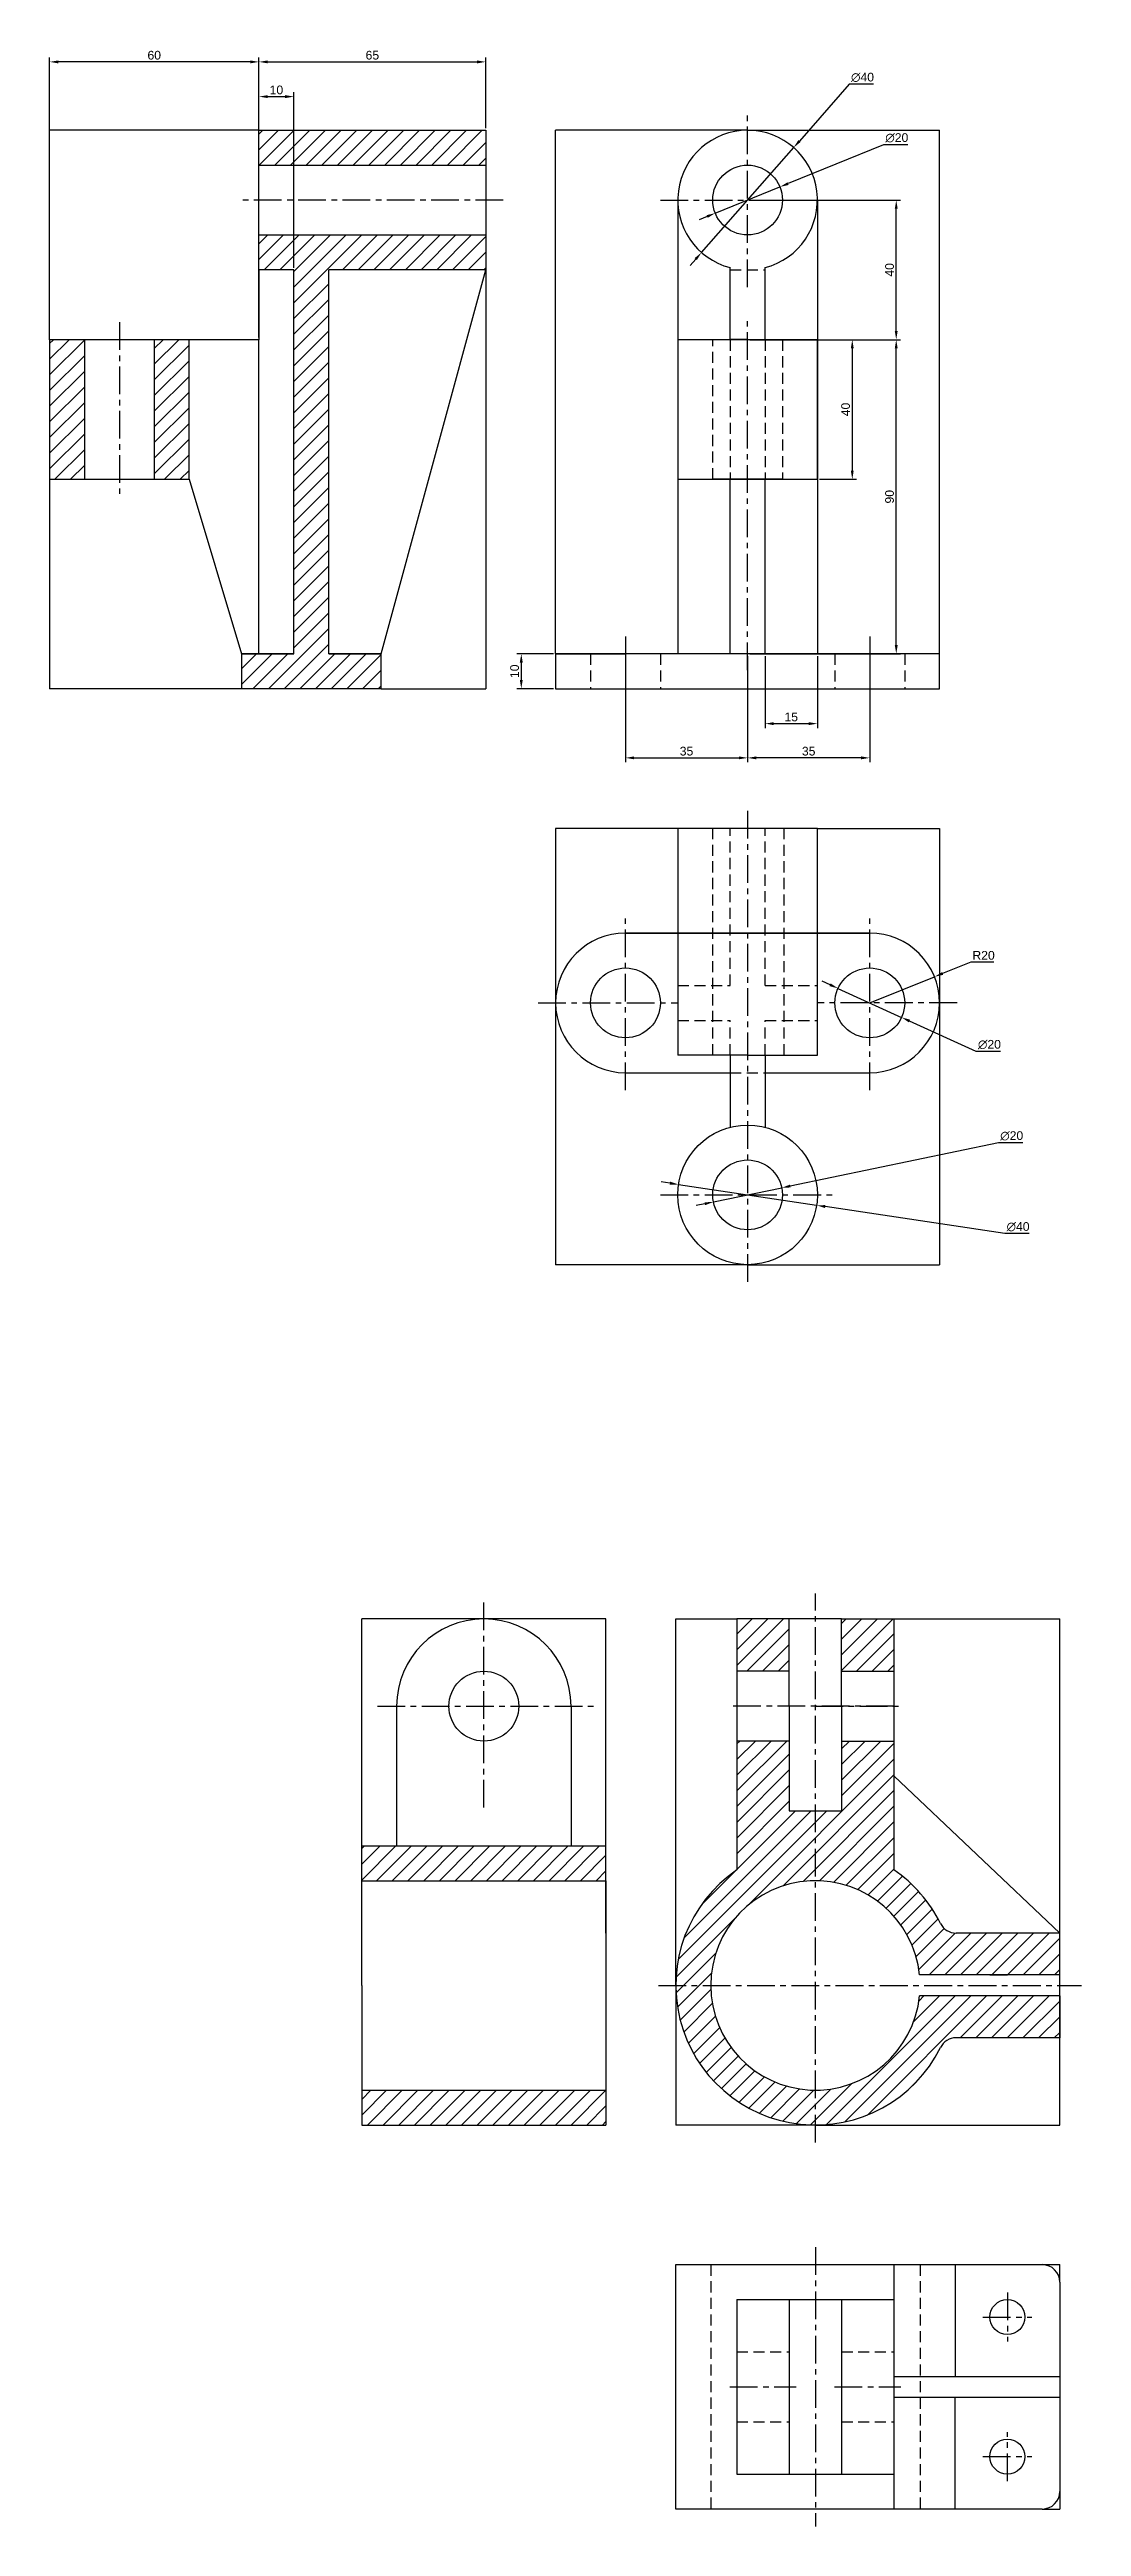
# Model space of a CAD drawing. Header units: millimetres. Extents: x 2726 to 5550, y 702 to 2199.
# Drawn here: x 3181 to 3477, y 705 to 1415 of the extents above; entities that cross this region are included whole.
import ezdxf

# ---------------------------------------------------------------- set-up
doc = ezdxf.new("R2010")
doc.units = ezdxf.units.MM
doc.linetypes.add('CENTER', pattern=[50.8, 31.75, -6.35, 6.35, -6.35])
doc.linetypes.add('DASHED', pattern=[19.05, 12.7, -6.35])
doc.styles.get("Standard").update_dxf_attribs({"font": 'arial.ttf'})
doc.dimstyles.new('ISO-25', dxfattribs={"dimtxt": 2.5, "dimasz": 2.5, "dimexe": 1.25, "dimexo": 0.625, "dimtad": 1, "dimtxsty": 'Standard', "dimcen": 2.5, "dimclrt": 7, "dimadec": 0, "dimazin": 0, "dimtfac": 1, "dimtmove": 0, "dimatfit": 3, "dimfxl": 1, "dimarcsym": 0})
doc.dimstyles.new('ISO-25H', dxfattribs={"dimtxt": 2.5, "dimasz": 2.5, "dimexe": 1.25, "dimexo": 0.625, "dimtad": 1, "dimtoh": 1, "dimtxsty": 'Standard', "dimcen": 2.5, "dimclrt": 7, "dimadec": 0, "dimazin": 0, "dimtfac": 1, "dimtmove": 0, "dimatfit": 3, "dimfxl": 1, "dimarcsym": 0})
pattern_1 = [(45, (-134.4588, 0), (-2.245064, 2.245064), [])]

msp = doc.modelspace()

# ---------------------------------------------------------------- blocks, each defined once
blk = doc.blocks.new('*D19')
at = {"color": 0, "lineweight": -2, "transparency": 16777216}
for p, q in [((3241.03, 1392.59), (3241.03, 1412.8)), ((3306.03, 1392.59), (3306.03, 1412.8)), ((3243.53, 1411.55), (3303.53, 1411.55))]:
    blk.add_line(p, q, dxfattribs=at)
at = {"color": 0, "transparency": 16777216}
for points in [[(3243.53, 1411.96), (3243.53, 1411.13), (3241.03, 1411.55)], [(3303.53, 1411.96), (3303.53, 1411.13), (3306.03, 1411.55)]]:
    blk.add_solid(points, dxfattribs=at)
at = {"layer": 'Defpoints', "color": 0, "transparency": 16777216}
for p in [(3306.03, 1411.55), (3241.03, 1391.97), (3306.03, 1391.97)]:
    blk.add_point(p, dxfattribs=at)
at = {"color": 7, "transparency": 16777216, "insert": (3273.53, 1413.45), "char_height": 2.5, "attachment_point": 5}
blk.add_mtext('65', dxfattribs=at)
blk = doc.blocks.new('*D20')
at = {"color": 0, "lineweight": -2, "transparency": 16777216}
for p, q in [((3420.01, 1387.81), (3392.61, 1376.68)), ((3426.93, 1387.81), (3420.01, 1387.81)), ((3371.77, 1368.21), (3390.3, 1375.73)), ((3369.45, 1367.27), (3367.13, 1366.33))]:
    blk.add_line(p, q, dxfattribs=at)
at = {"color": 0, "transparency": 16777216}
for points in [[(3392.46, 1377.06), (3392.77, 1376.29), (3390.3, 1375.73)], [(3369.29, 1367.65), (3369.61, 1366.88), (3371.77, 1368.21)]]:
    blk.add_solid(points, dxfattribs=at)
at = {"layer": 'Defpoints', "color": 0, "transparency": 16777216}
for p in [(3390.3, 1375.73), (3371.77, 1368.21)]:
    blk.add_point(p, dxfattribs=at)
at = {"color": 7, "transparency": 16777216, "insert": (3423.78, 1389.78), "char_height": 2.5, "attachment_point": 5}
blk.add_mtext('∅20', dxfattribs=at)
blk = doc.blocks.new('*D21')
at = {"color": 0, "lineweight": -2, "transparency": 16777216}
for p, q in [((3410.17, 1405.14), (3395.88, 1388.87)), ((3417.09, 1405.14), (3410.17, 1405.14)), ((3367.83, 1356.95), (3394.23, 1386.99)), ((3366.18, 1355.07), (3364.53, 1353.19))]:
    blk.add_line(p, q, dxfattribs=at)
at = {"color": 0, "transparency": 16777216}
for points in [[(3395.57, 1389.15), (3396.2, 1388.6), (3394.23, 1386.99)], [(3365.87, 1355.34), (3366.49, 1354.79), (3367.83, 1356.95)]]:
    blk.add_solid(points, dxfattribs=at)
at = {"layer": 'Defpoints', "color": 0, "transparency": 16777216}
for p in [(3394.23, 1386.99), (3367.83, 1356.95)]:
    blk.add_point(p, dxfattribs=at)
at = {"color": 7, "transparency": 16777216, "insert": (3413.95, 1407.11), "char_height": 2.5, "attachment_point": 5}
blk.add_mtext('∅40', dxfattribs=at)
blk = doc.blocks.new('*D22')
at = {"color": 0, "lineweight": -2, "transparency": 16777216}
for p, q in [((3452.93, 1101.89), (3393.27, 1089.51)), ((3459.84, 1101.89), (3452.93, 1101.89)), ((3371.24, 1084.94), (3390.82, 1089)), ((3368.79, 1084.43), (3366.34, 1083.92))]:
    blk.add_line(p, q, dxfattribs=at)
at = {"color": 0, "transparency": 16777216}
for points in [[(3393.19, 1089.92), (3393.36, 1089.1), (3390.82, 1089)], [(3368.71, 1084.84), (3368.88, 1084.02), (3371.24, 1084.94)]]:
    blk.add_solid(points, dxfattribs=at)
at = {"layer": 'Defpoints', "color": 0, "transparency": 16777216}
for p in [(3390.82, 1089), (3371.24, 1084.94)]:
    blk.add_point(p, dxfattribs=at)
at = {"color": 7, "transparency": 16777216, "insert": (3456.7, 1103.86), "char_height": 2.5, "attachment_point": 5}
blk.add_mtext('∅20', dxfattribs=at)
blk = doc.blocks.new('*D23')
at = {"color": 0, "lineweight": -2, "transparency": 16777216}
for p, q in [((3358.78, 1090.32), (3356.31, 1090.7)), ((3361.25, 1089.95), (3400.81, 1083.99)), ((3454.75, 1075.86), (3403.28, 1083.62)), ((3461.67, 1075.86), (3454.75, 1075.86))]:
    blk.add_line(p, q, dxfattribs=at)
at = {"color": 0, "transparency": 16777216}
for points in [[(3358.84, 1090.74), (3358.72, 1089.91), (3361.25, 1089.95)], [(3403.34, 1084.03), (3403.22, 1083.2), (3400.81, 1083.99)]]:
    blk.add_solid(points, dxfattribs=at)
at = {"layer": 'Defpoints', "color": 0, "transparency": 16777216}
for p in [(3361.25, 1089.95), (3400.81, 1083.99)]:
    blk.add_point(p, dxfattribs=at)
at = {"color": 7, "transparency": 16777216, "insert": (3458.52, 1077.83), "char_height": 2.5, "attachment_point": 5}
blk.add_mtext('∅40', dxfattribs=at)
blk = doc.blocks.new('*D24')
at = {"color": 0, "lineweight": -2, "transparency": 16777216}
for p, q in [((3445.03, 1153.67), (3436.9, 1150.39)), ((3451.62, 1153.67), (3445.03, 1153.67)), ((3416.03, 1141.97), (3434.58, 1149.45))]:
    blk.add_line(p, q, dxfattribs=at)
at = {"color": 0, "transparency": 16777216}
blk.add_solid([(3436.74, 1150.78), (3437.05, 1150), (3434.58, 1149.45)], dxfattribs=at)
at = {"layer": 'Defpoints', "color": 0, "transparency": 16777216}
for p in [(3434.58, 1149.45), (3416.03, 1141.97)]:
    blk.add_point(p, dxfattribs=at)
at = {"color": 7, "transparency": 16777216, "insert": (3448.64, 1155.58), "char_height": 2.5, "attachment_point": 5}
blk.add_mtext('R20', dxfattribs=at)
blk = doc.blocks.new('*D25')
at = {"color": 0, "lineweight": -2, "transparency": 16777216}
for p, q in [((3404.66, 1147.16), (3402.38, 1148.2)), ((3406.93, 1146.12), (3425.13, 1137.82)), ((3446.55, 1128.05), (3427.4, 1136.78)), ((3453.47, 1128.05), (3446.55, 1128.05))]:
    blk.add_line(p, q, dxfattribs=at)
at = {"color": 0, "transparency": 16777216}
for points in [[(3404.83, 1147.54), (3404.49, 1146.78), (3406.93, 1146.12)], [(3427.58, 1137.16), (3427.23, 1136.4), (3425.13, 1137.82)]]:
    blk.add_solid(points, dxfattribs=at)
at = {"layer": 'Defpoints', "color": 0, "transparency": 16777216}
for p in [(3406.93, 1146.12), (3425.13, 1137.82)]:
    blk.add_point(p, dxfattribs=at)
at = {"color": 7, "transparency": 16777216, "insert": (3450.32, 1130.02), "char_height": 2.5, "attachment_point": 5}
blk.add_mtext('∅20', dxfattribs=at)
blk = doc.blocks.new('*D26')
at = {"color": 0, "lineweight": -2, "transparency": 16777216}
for p, q in [((3346.03, 1241.34), (3346.03, 1210.91)), ((3381.03, 1241.34), (3381.03, 1210.91)), ((3348.53, 1212.16), (3378.53, 1212.16))]:
    blk.add_line(p, q, dxfattribs=at)
at = {"color": 0, "transparency": 16777216}
for points in [[(3348.53, 1212.58), (3348.53, 1211.75), (3346.03, 1212.16)], [(3378.53, 1212.58), (3378.53, 1211.75), (3381.03, 1212.16)]]:
    blk.add_solid(points, dxfattribs=at)
at = {"layer": 'Defpoints', "color": 0, "transparency": 16777216}
for p in [(3346.03, 1241.97), (3381.03, 1241.97), (3381.03, 1212.16)]:
    blk.add_point(p, dxfattribs=at)
at = {"color": 7, "transparency": 16777216, "insert": (3363.53, 1214.07), "char_height": 2.5, "attachment_point": 5}
blk.add_mtext('35', dxfattribs=at)
blk = doc.blocks.new('*D27')
at = {"color": 0, "lineweight": -2, "transparency": 16777216}
for p, q in [((3381.03, 1241.34), (3381.03, 1210.91)), ((3416.03, 1241.34), (3416.03, 1210.91)), ((3413.53, 1212.16), (3383.53, 1212.16))]:
    blk.add_line(p, q, dxfattribs=at)
at = {"color": 0, "transparency": 16777216}
for points in [[(3383.53, 1212.58), (3383.53, 1211.75), (3381.03, 1212.16)], [(3413.53, 1212.58), (3413.53, 1211.75), (3416.03, 1212.16)]]:
    blk.add_solid(points, dxfattribs=at)
at = {"layer": 'Defpoints', "color": 0, "transparency": 16777216}
for p in [(3381.03, 1241.97), (3416.03, 1241.97), (3381.03, 1212.16)]:
    blk.add_point(p, dxfattribs=at)
at = {"color": 7, "transparency": 16777216, "insert": (3398.53, 1214.07), "char_height": 2.5, "attachment_point": 5}
blk.add_mtext('35', dxfattribs=at)
blk = doc.blocks.new('*D28')
at = {"color": 0, "lineweight": -2, "transparency": 16777216}
for p, q in [((3325.41, 1241.97), (3314.94, 1241.97)), ((3316.19, 1239.47), (3316.19, 1234.47)), ((3325.41, 1231.97), (3314.94, 1231.97))]:
    blk.add_line(p, q, dxfattribs=at)
at = {"color": 0, "transparency": 16777216}
for points in [[(3315.77, 1239.47), (3316.61, 1239.47), (3316.19, 1241.97)], [(3315.77, 1234.47), (3316.61, 1234.47), (3316.19, 1231.97)]]:
    blk.add_solid(points, dxfattribs=at)
at = {"layer": 'Defpoints', "color": 0, "transparency": 16777216}
for p in [(3326.03, 1241.97), (3316.19, 1231.97), (3326.03, 1231.97)]:
    blk.add_point(p, dxfattribs=at)
at = {"color": 7, "transparency": 16777216, "insert": (3314.29, 1236.97), "char_height": 2.5, "attachment_point": 5, "rotation": 90}
blk.add_mtext('10', dxfattribs=at)
blk = doc.blocks.new('*D29')
at = {"color": 0, "lineweight": -2, "transparency": 16777216}
for p, q in [((3401.66, 1331.97), (3412.27, 1331.97)), ((3411.02, 1329.47), (3411.02, 1294.47)), ((3401.66, 1291.97), (3412.27, 1291.97))]:
    blk.add_line(p, q, dxfattribs=at)
at = {"color": 0, "transparency": 16777216}
for points in [[(3410.6, 1329.47), (3411.43, 1329.47), (3411.02, 1331.97)], [(3410.6, 1294.47), (3411.43, 1294.47), (3411.02, 1291.97)]]:
    blk.add_solid(points, dxfattribs=at)
at = {"layer": 'Defpoints', "color": 0, "transparency": 16777216}
for p in [(3401.03, 1331.97), (3401.03, 1291.97), (3411.02, 1291.97)]:
    blk.add_point(p, dxfattribs=at)
at = {"color": 7, "transparency": 16777216, "insert": (3409.12, 1311.97), "char_height": 2.5, "attachment_point": 5, "rotation": 90}
blk.add_mtext('40', dxfattribs=at)
blk = doc.blocks.new('*D30')
at = {"color": 0, "lineweight": -2, "transparency": 16777216}
for p, q in [((3381.66, 1331.97), (3424.87, 1331.97)), ((3423.62, 1244.47), (3423.62, 1329.47)), ((3381.66, 1241.97), (3424.87, 1241.97))]:
    blk.add_line(p, q, dxfattribs=at)
at = {"color": 0, "transparency": 16777216}
for points in [[(3423.2, 1329.47), (3424.03, 1329.47), (3423.62, 1331.97)], [(3423.2, 1244.47), (3424.03, 1244.47), (3423.62, 1241.97)]]:
    blk.add_solid(points, dxfattribs=at)
at = {"layer": 'Defpoints', "color": 0, "transparency": 16777216}
for p in [(3381.03, 1331.97), (3423.62, 1331.97), (3381.03, 1241.97)]:
    blk.add_point(p, dxfattribs=at)
at = {"color": 7, "transparency": 16777216, "insert": (3421.71, 1286.97), "char_height": 2.5, "attachment_point": 5, "rotation": 90}
blk.add_mtext('90', dxfattribs=at)
blk = doc.blocks.new('*D31')
at = {"color": 0, "lineweight": -2, "transparency": 16777216}
for p, q in [((3381.66, 1371.97), (3424.87, 1371.97)), ((3423.62, 1334.47), (3423.62, 1369.47)), ((3381.66, 1331.97), (3424.87, 1331.97))]:
    blk.add_line(p, q, dxfattribs=at)
at = {"color": 0, "transparency": 16777216}
for points in [[(3423.2, 1369.47), (3424.03, 1369.47), (3423.62, 1371.97)], [(3423.2, 1334.47), (3424.03, 1334.47), (3423.62, 1331.97)]]:
    blk.add_solid(points, dxfattribs=at)
at = {"layer": 'Defpoints', "color": 0, "transparency": 16777216}
for p in [(3381.03, 1371.97), (3423.62, 1371.97), (3381.03, 1331.97)]:
    blk.add_point(p, dxfattribs=at)
at = {"color": 7, "transparency": 16777216, "insert": (3421.71, 1351.97), "char_height": 2.5, "attachment_point": 5, "rotation": 90}
blk.add_mtext('40', dxfattribs=at)
blk = doc.blocks.new('*D32')
at = {"color": 0, "lineweight": -2, "transparency": 16777216}
for p, q in [((3386.03, 1241.34), (3386.03, 1220.72)), ((3401.03, 1241.34), (3401.03, 1220.72)), ((3388.53, 1221.97), (3398.53, 1221.97))]:
    blk.add_line(p, q, dxfattribs=at)
at = {"color": 0, "transparency": 16777216}
for points in [[(3388.53, 1222.39), (3388.53, 1221.55), (3386.03, 1221.97)], [(3398.53, 1222.39), (3398.53, 1221.55), (3401.03, 1221.97)]]:
    blk.add_solid(points, dxfattribs=at)
at = {"layer": 'Defpoints', "color": 0, "transparency": 16777216}
for p in [(3386.03, 1241.97), (3401.03, 1241.97), (3401.03, 1221.97)]:
    blk.add_point(p, dxfattribs=at)
at = {"color": 7, "transparency": 16777216, "insert": (3393.53, 1223.87), "char_height": 2.5, "attachment_point": 5}
blk.add_mtext('15', dxfattribs=at)
blk = doc.blocks.new('*D53')
at = {"color": 0, "lineweight": -2, "transparency": 16777216}
for p, q in [((3181.03, 1332.59), (3181.03, 1412.8)), ((3241.03, 1332.59), (3241.03, 1412.8)), ((3238.53, 1411.55), (3183.53, 1411.55))]:
    blk.add_line(p, q, dxfattribs=at)
at = {"color": 0, "transparency": 16777216}
for points in [[(3183.53, 1411.96), (3183.53, 1411.13), (3181.03, 1411.55)], [(3238.53, 1411.96), (3238.53, 1411.13), (3241.03, 1411.55)]]:
    blk.add_solid(points, dxfattribs=at)
at = {"layer": 'Defpoints', "color": 0, "transparency": 16777216}
for p in [(3181.03, 1411.55), (3181.03, 1331.97), (3241.03, 1331.97)]:
    blk.add_point(p, dxfattribs=at)
at = {"color": 7, "transparency": 16777216, "insert": (3211.03, 1413.45), "char_height": 2.5, "attachment_point": 5}
blk.add_mtext('60', dxfattribs=at)
blk = doc.blocks.new('*D54')
at = {"color": 0, "lineweight": -2, "transparency": 16777216}
for p, q in [((3241.03, 1352.59), (3241.03, 1402.85)), ((3243.53, 1401.6), (3248.53, 1401.6)), ((3251.03, 1352.59), (3251.03, 1402.85))]:
    blk.add_line(p, q, dxfattribs=at)
at = {"color": 0, "transparency": 16777216}
for points in [[(3243.53, 1402.02), (3243.53, 1401.18), (3241.03, 1401.6)], [(3248.53, 1402.02), (3248.53, 1401.18), (3251.03, 1401.6)]]:
    blk.add_solid(points, dxfattribs=at)
at = {"layer": 'Defpoints', "color": 0, "transparency": 16777216}
for p in [(3251.03, 1401.6), (3241.03, 1351.97), (3251.03, 1351.97)]:
    blk.add_point(p, dxfattribs=at)
at = {"color": 7, "transparency": 16777216, "insert": (3246.03, 1403.5), "char_height": 2.5, "attachment_point": 5}
blk.add_mtext('10', dxfattribs=at)

# ---------------------------------------------------------------- dimensions: what is measured, and where the dimension line sits
at = {"color": 8}
for base, p1, p2, picture, middle in [((3181.031, 1411.545), (3241.031, 1331.97), (3181.031, 1331.97), '*D53', (3211.031, 1413.447)), ((3306.031, 1411.545), (3241.031, 1391.97), (3306.031, 1391.97), '*D19', (3273.531, 1413.447)), ((3251.031, 1401.601), (3241.031, 1351.97), (3251.031, 1351.97), '*D54', (3246.031, 1403.502)), ((3381.031, 1212.164), (3346.031, 1241.97), (3381.031, 1241.97), '*D26', (3363.531, 1214.066)), ((3401.031, 1221.97), (3386.031, 1241.97), (3401.031, 1241.97), '*D32', (3393.531, 1223.871))]:
    dim = msp.add_linear_dim(base=base, p1=p1, p2=p2, dimstyle='ISO-25', dxfattribs=at)
    dim.commit()
    dim.dimension.update_dxf_attribs({"geometry": picture, "text_midpoint": middle})
for p1, p2, picture, middle in [((3367.829, 1356.948), (3394.233, 1386.995), '*D21', (3413.946, 1405.135)), ((3371.766, 1368.208), (3390.296, 1375.735), '*D20', (3423.784, 1387.807)), ((3406.933, 1146.12), (3425.129, 1137.819), '*D25', (3450.322, 1128.047)), ((3371.24, 1084.937), (3390.823, 1089.002), '*D22', (3452.926, 1101.893)), ((3361.255, 1089.951), (3400.808, 1083.988), '*D23', (3454.747, 1075.855))]:
    dim = msp.add_diameter_dim_2p(p1=p1, p2=p2, dimstyle='ISO-25H', dxfattribs=at)
    dim.commit()
    dim.dimension.update_dxf_attribs({"geometry": picture, "text_midpoint": middle, "dimtype": 163})
for base, p1, p2, angle, picture, middle in [((3423.616, 1371.971), (3381.031, 1331.971), (3381.031, 1371.971), 90, '*D31', (3421.715, 1351.971)), ((3423.616, 1331.971), (3381.031, 1241.97), (3381.031, 1331.971), 90, '*D30', (3421.715, 1286.97)), ((3411.018, 1291.971), (3401.031, 1331.971), (3401.031, 1291.971), 90, '*D29', (3409.116, 1311.971)), ((3316.189, 1231.97), (3326.031, 1241.97), (3326.031, 1231.97), 90, '*D28', (3314.288, 1236.97)), ((3381.031, 1212.164), (3416.031, 1241.97), (3381.031, 1241.97), 180, '*D27', (3398.531, 1214.066))]:
    dim = msp.add_linear_dim(base=base, p1=p1, p2=p2, angle=angle, dimstyle='ISO-25', dxfattribs=at)
    dim.commit()
    dim.dimension.update_dxf_attribs({"geometry": picture, "text_midpoint": middle})
dim = msp.add_radius_dim(center=(3416.031, 1141.97), mpoint=(3434.578, 1149.455), dimstyle='ISO-25H', dxfattribs=at)
dim.commit()
dim.dimension.update_dxf_attribs({"geometry": '*D24', "text_midpoint": (3448.64, 1153.674), "dimtype": 164})

# ---------------------------------------------------------------- hatches: boundary and pattern name
h = msp.add_hatch()
h.set_pattern_fill('ANSI31', color=256)
h.set_pattern_definition(pattern_1)
h.paths.add_polyline_path([(3241.031, 1391.97), (3241.031, 1381.97), (3306.031, 1381.97), (3306.031, 1391.97)])
h = msp.add_hatch()
h.set_pattern_fill('ANSI31', color=256)
h.set_pattern_definition(pattern_1)
h.paths.add_polyline_path([(3251.031, 1351.97), (3251.031, 1241.97), (3236.031, 1241.97), (3236.031, 1231.97), (3276.031, 1231.97), (3276.031, 1241.97), (3261.031, 1241.97), (3261.031, 1351.97), (3306.031, 1351.97), (3306.031, 1352.301), (3306.031, 1361.97), (3241.031, 1361.97), (3241.031, 1351.97)])
h = msp.add_hatch()
h.set_pattern_fill('ANSI31', color=256)
h.set_pattern_definition(pattern_1)
h.paths.add_polyline_path([(3181.031, 1291.97), (3191.031, 1291.97), (3191.031, 1331.97), (3181.031, 1331.97)])
h.paths.add_polyline_path([(3211.031, 1291.97), (3221.031, 1291.97), (3221.031, 1331.97), (3211.031, 1331.97)])
h = msp.add_hatch()
h.set_pattern_fill('ANSI31', color=256)
h.set_pattern_definition([(45, (-1537.5902, -362.355), (-2.245064, 2.245064), [])])
h.paths.add_polyline_path([(3422.961, 930.494), (3407.961, 930.494), (3407.961, 910.494), (3392.961, 910.494), (3392.961, 930.494), (3377.961, 930.494), (3377.961, 893.566, 0.2482676), (3360.461, 860.494), (3370.461, 860.494, -0.9511299), (3430.311, 863.494), (3450.461, 863.494), (3470.461, 863.494), (3470.461, 875.494), (3440.772, 875.494, -0.284915), (3436.293, 878.272, 0.1289161), (3422.961, 893.566)])
h.paths.add_polyline_path([(3370.461, 860.494), (3360.461, 860.494, 0.4142136), (3400.461, 820.494), (3400.461, 830.494, -0.4142136)])
h.paths.add_polyline_path([(3436.293, 842.716, -0.284915), (3440.772, 845.494), (3470.461, 845.494), (3470.461, 857.494), (3430.311, 857.494, -0.3851704), (3400.461, 830.494), (3400.461, 820.494, 0.284915)])
h.paths.add_polyline_path([(3392.961, 965.494), (3377.961, 965.494), (3377.961, 950.494), (3392.961, 950.494)])
h.paths.add_polyline_path([(3422.961, 965.494), (3407.961, 965.494), (3407.961, 950.494), (3422.961, 950.494)])
h = msp.add_hatch()
h.set_pattern_fill('ANSI31', color=256)
h.paths.add_polyline_path([(3340.461, 900.494), (3308.461, 900.494), (3270.461, 900.494), (3270.461, 890.494), (3340.461, 890.494)])
h.paths.add_polyline_path([(3340.461, 830.494), (3270.461, 830.494), (3270.461, 820.494), (3340.461, 820.494)])

# ---------------------------------------------------------------- linework, layer by layer
at = {"color": 8}
for p, q in [((3181.031, 1331.97), (3181.031, 1391.97)), ((3241.031, 1391.97), (3181.031, 1391.97)), ((3381.031, 1391.971), (3326.031, 1391.971)), ((3326.031, 1241.97), (3326.031, 1391.971)), ((3381.031, 1391.971), (3436.031, 1391.971)), ((3436.031, 1241.97), (3436.031, 1391.971)), ((3306.031, 1352.301), (3306.031, 1231.97)), ((3181.031, 1292.301), (3181.031, 1231.97)), ((3236.031, 1231.97), (3181.031, 1231.97)), ((3276.031, 1231.97), (3306.031, 1231.97)), ((3326.031, 1191.97), (3326.031, 1066.97)), ((3361.031, 1191.97), (3326.031, 1191.97)), ((3401.031, 1191.97), (3436.031, 1191.97)), ((3436.031, 1191.97), (3436.031, 1141.97)), ((3436.031, 1141.97), (3436.031, 1066.97)), ((3381.031, 1066.97), (3326.031, 1066.97)), ((3381.031, 1066.97), (3436.031, 1066.97)), ((3340.461, 965.494), (3270.461, 965.494)), ((3270.461, 900.494), (3270.461, 965.494)), ((3340.461, 900.494), (3340.461, 965.494)), ((3360.461, 860.494), (3360.461, 965.494)), ((3360.461, 965.494), (3377.961, 965.494)), ((3407.961, 965.494), (3392.961, 965.494)), ((3422.961, 965.494), (3470.461, 965.494)), ((3470.461, 820.494), (3470.461, 965.494)), ((3360.461, 860.494), (3360.461, 820.494)), ((3400.461, 820.494), (3360.461, 820.494)), ((3400.461, 820.494), (3470.461, 820.494)), ((3465.461, 780.494), (3470.461, 780.494)), ((3470.461, 775.494), (3470.461, 780.494)), ((3465.461, 710.494), (3470.461, 710.494)), ((3470.461, 715.494), (3470.461, 710.494))]:
    msp.add_line(p, q, dxfattribs=at)
for p, q in [((3241.031, 1351.97), (3241.031, 1392.301)), ((3241.031, 1391.97), (3306.031, 1391.97)), ((3306.031, 1391.97), (3306.031, 1351.97)), ((3241.031, 1372.301), (3241.031, 1382.301)), ((3241.031, 1381.97), (3306.031, 1381.97)), ((3361.031, 1371.971), (3361.031, 1241.97)), ((3401.031, 1371.971), (3401.031, 1241.97)), ((3241.031, 1361.97), (3306.031, 1361.97)), ((3241.031, 1351.97), (3241.031, 1331.97)), ((3251.031, 1351.97), (3241.031, 1351.97)), ((3251.031, 1241.97), (3251.031, 1351.97)), ((3261.031, 1241.97), (3261.031, 1351.97)), ((3306.031, 1351.97), (3261.031, 1351.97)), ((3276.031, 1241.97), (3306.031, 1351.97)), ((3376.031, 1331.971), (3376.031, 1352.606)), ((3386.031, 1331.971), (3386.031, 1352.606)), ((3201.031, 1331.97), (3181.031, 1331.97)), ((3181.031, 1331.97), (3181.031, 1291.97)), ((3191.031, 1331.97), (3191.031, 1291.97)), ((3221.031, 1331.97), (3201.031, 1331.97)), ((3211.031, 1331.97), (3211.031, 1291.97)), ((3221.031, 1291.97), (3221.031, 1331.97)), ((3241.031, 1331.97), (3221.031, 1331.97)), ((3241.031, 1241.97), (3241.031, 1331.97)), ((3361.031, 1331.971), (3401.031, 1331.971)), ((3361.031, 1331.971), (3361.031, 1291.971)), ((3381.031, 1331.971), (3376.031, 1331.971)), ((3381.031, 1331.971), (3391.031, 1331.971)), ((3381.031, 1331.971), (3386.031, 1331.971)), ((3401.031, 1291.971), (3401.031, 1331.971)), ((3181.031, 1291.97), (3201.031, 1291.97)), ((3201.031, 1291.97), (3221.031, 1291.97)), ((3221.031, 1291.97), (3236.031, 1241.97)), ((3361.031, 1291.971), (3401.031, 1291.971)), ((3391.031, 1291.971), (3371.031, 1291.971)), ((3376.031, 1241.97), (3376.031, 1291.971)), ((3386.031, 1241.97), (3386.031, 1291.971)), ((3236.031, 1241.97), (3251.031, 1241.97)), ((3236.031, 1241.97), (3236.031, 1231.97)), ((3251.031, 1241.97), (3236.031, 1241.97)), ((3276.031, 1241.97), (3261.031, 1241.97)), ((3261.031, 1241.97), (3276.031, 1241.97)), ((3276.031, 1231.97), (3276.031, 1241.97)), ((3436.031, 1241.97), (3326.031, 1241.97)), ((3326.031, 1241.97), (3326.031, 1231.97)), ((3326.031, 1241.97), (3346.031, 1241.97)), ((3436.031, 1241.97), (3416.031, 1241.97)), ((3436.031, 1231.97), (3436.031, 1241.97)), ((3276.031, 1231.97), (3236.031, 1231.97)), ((3326.031, 1231.97), (3436.031, 1231.97)), ((3401.031, 1191.97), (3361.031, 1191.97)), ((3361.031, 1191.97), (3361.031, 1126.97)), ((3401.031, 1126.97), (3401.031, 1191.97)), ((3416.031, 1161.97), (3346.031, 1161.97)), ((3346.031, 1161.97), (3416.031, 1161.97)), ((3381.031, 1161.97), (3371.031, 1161.97)), ((3381.031, 1161.97), (3376.031, 1161.97)), ((3401.031, 1136.97), (3401.031, 1146.97)), ((3346.031, 1121.97), (3376.031, 1121.97)), ((3381.031, 1126.97), (3361.031, 1126.97)), ((3381.031, 1126.97), (3371.031, 1126.97)), ((3381.031, 1126.97), (3376.031, 1126.97)), ((3376.031, 1126.97), (3376.031, 1106.335)), ((3376.031, 1121.97), (3376.031, 1106.335)), ((3381.031, 1126.97), (3386.031, 1126.97)), ((3381.031, 1126.97), (3401.031, 1126.97)), ((3386.031, 1126.97), (3386.031, 1106.335)), ((3386.031, 1121.97), (3386.031, 1106.335)), ((3386.031, 1121.97), (3416.031, 1121.97)), ((3392.961, 965.494), (3377.961, 965.494)), ((3377.961, 965.494), (3377.961, 940.494)), ((3392.961, 940.494), (3392.961, 965.494)), ((3407.961, 940.494), (3407.961, 965.494)), ((3407.961, 965.494), (3422.961, 965.494)), ((3422.961, 965.494), (3422.961, 940.494)), ((3392.961, 950.494), (3377.961, 950.494)), ((3407.961, 950.494), (3422.961, 950.494)), ((3280.461, 940.494), (3280.461, 900.494)), ((3330.461, 940.494), (3330.461, 900.494)), ((3377.961, 940.494), (3377.961, 893.566)), ((3392.961, 940.494), (3392.961, 910.494)), ((3407.961, 940.494), (3407.961, 910.494)), ((3422.961, 940.494), (3422.961, 893.566)), ((3392.961, 930.494), (3377.961, 930.494)), ((3407.961, 930.494), (3422.961, 930.494)), ((3422.961, 920.494), (3470.461, 875.494)), ((3392.961, 910.494), (3407.961, 910.494)), ((3270.461, 860.494), (3270.461, 900.494)), ((3270.461, 900.494), (3330.461, 900.494)), ((3308.461, 900.494), (3340.461, 900.494)), ((3340.461, 875.494), (3340.461, 900.494)), ((3270.461, 890.494), (3340.461, 890.494)), ((3340.461, 890.494), (3340.461, 820.494)), ((3470.461, 875.494), (3440.772, 875.494)), ((3470.461, 863.494), (3470.461, 875.494)), ((3270.461, 860.494), (3270.461, 820.494)), ((3450.461, 863.494), (3430.311, 863.494)), ((3470.461, 863.494), (3440.461, 863.494)), ((3450.461, 863.494), (3455.461, 863.494)), ((3450.461, 857.494), (3430.311, 857.494)), ((3470.461, 857.494), (3430.311, 857.494)), ((3470.461, 857.494), (3470.461, 845.494)), ((3470.461, 845.494), (3440.772, 845.494)), ((3270.461, 830.494), (3340.461, 830.494)), ((3270.461, 820.494), (3340.461, 820.494)), ((3360.461, 780.494), (3465.461, 780.494)), ((3360.461, 710.494), (3360.461, 780.494)), ((3400.461, 780.494), (3440.461, 780.494)), ((3422.961, 780.494), (3422.961, 710.494)), ((3440.461, 780.494), (3440.461, 748.494)), ((3470.461, 775.494), (3470.461, 715.494)), ((3377.961, 770.494), (3377.961, 720.494)), ((3377.961, 770.494), (3422.961, 770.494)), ((3392.961, 770.494), (3392.961, 720.494)), ((3407.961, 770.494), (3407.961, 720.494)), ((3422.961, 748.494), (3470.461, 748.494)), ((3422.961, 742.494), (3470.461, 742.494)), ((3440.461, 710.494), (3440.461, 742.494)), ((3377.961, 720.494), (3422.961, 720.494)), ((3465.461, 710.494), (3360.461, 710.494))]:
    msp.add_line(p, q)
at = {"color": 3, "linetype": 'CENTER', "ltscale": 0.25}
for p, q in [((3381.031, 1346.971), (3381.031, 1396.971)), ((3311.031, 1371.97), (3236.031, 1371.97)), ((3356.031, 1371.971), (3406.031, 1371.971)), ((3201.031, 1336.97), (3201.031, 1286.97)), ((3381.031, 1237.301), (3381.031, 1337.301)), ((3346.031, 1246.97), (3346.031, 1226.97)), ((3416.031, 1246.97), (3416.031, 1226.97)), ((3381.031, 1196.97), (3381.031, 1061.97)), ((3346.031, 1116.97), (3346.031, 1166.97)), ((3416.031, 1116.97), (3416.031, 1166.97)), ((3321.031, 1141.97), (3361.031, 1141.97)), ((3441.031, 1141.97), (3401.031, 1141.97)), ((3356.031, 1086.97), (3406.031, 1086.97)), ((3400.461, 815.494), (3400.461, 972.778)), ((3305.461, 911.437), (3305.461, 970.494)), ((3274.957, 940.494), (3336.918, 940.494)), ((3422.961, 940.494), (3375.961, 940.494)), ((3400.461, 940.494), (3424.961, 940.494)), ((3355.461, 860.494), (3476.684, 860.494)), ((3400.461, 785.494), (3400.461, 705.494)), ((3455.461, 772.494), (3455.461, 758.494)), ((3448.461, 765.494), (3462.461, 765.494)), ((3375.961, 745.494), (3394.961, 745.494)), ((3405.961, 745.494), (3424.961, 745.494)), ((3455.461, 718.494), (3455.461, 732.494)), ((3448.461, 725.494), (3462.461, 725.494))]:
    msp.add_line(p, q, dxfattribs=at)
at = {"color": 6, "linetype": 'DASHED', "ltscale": 0.25}
for p, q in [((3376.031, 1351.97), (3386.031, 1351.97)), ((3371.031, 1291.971), (3371.031, 1331.971)), ((3376.031, 1331.971), (3376.031, 1291.971)), ((3386.031, 1331.971), (3386.031, 1291.971)), ((3391.031, 1331.971), (3391.031, 1291.971)), ((3336.031, 1241.97), (3336.031, 1231.97)), ((3356.031, 1241.97), (3356.031, 1231.97)), ((3406.031, 1241.97), (3406.031, 1231.97)), ((3426.031, 1241.97), (3426.031, 1231.97)), ((3371.031, 1126.97), (3371.031, 1191.97)), ((3376.031, 1146.97), (3376.031, 1191.97)), ((3386.031, 1146.97), (3386.031, 1191.97)), ((3391.485, 1126.97), (3391.485, 1191.97)), ((3361.031, 1146.97), (3376.031, 1146.97)), ((3386.031, 1146.97), (3401.031, 1146.97)), ((3361.031, 1136.97), (3376.031, 1136.97)), ((3376.031, 1126.97), (3376.031, 1136.97)), ((3386.031, 1126.97), (3386.031, 1136.97)), ((3386.031, 1136.97), (3401.031, 1136.97)), ((3376.031, 1121.97), (3386.031, 1121.97)), ((3370.461, 780.494), (3370.461, 710.494)), ((3430.461, 780.494), (3430.461, 710.494)), ((3377.961, 755.494), (3392.961, 755.494)), ((3407.961, 755.494), (3422.961, 755.494)), ((3377.961, 735.494), (3392.961, 735.494)), ((3407.961, 735.494), (3422.961, 735.494))]:
    msp.add_line(p, q, dxfattribs=at)
for centre, radius in [((3381.031, 1371.971), 10), ((3346.031, 1141.97), 10), ((3416.031, 1141.97), 10), ((3381.031, 1086.97), 20), ((3381.031, 1086.97), 10), ((3305.461, 940.494), 10), ((3455.461, 765.494), 5), ((3455.461, 725.494), 5)]:
    msp.add_circle(centre, radius)
for centre, radius, start, end in [((3381.031, 1371.971), 20, 284.477512, 255.522488), ((3346.031, 1141.97), 20, 90, 270), ((3416.031, 1141.97), 20, 270, 90), ((3305.461, 940.494), 25, 0, 180), ((3400.461, 860.494), 40, 124.228866, 333.6122), ((3400.461, 860.494), 30, 5.73917, 354.26083), ((3400.461, 860.494), 40, 26.3878, 55.771134), ((3440.772, 880.494), 5, 206.3878, 270), ((3440.772, 840.494), 5, 90, 153.6122), ((3465.461, 775.494), 5, 0, 90), ((3465.461, 715.494), 5, 270, 0)]:
    msp.add_arc(centre, radius, start, end)

msp.set_redraw_order([(e.dxf.handle, doc.entitydb.next_handle()) for e in msp.query("TEXT MTEXT ATTDEF DIMENSION ARC_DIMENSION")])  # texts and dimensions are drawn at this point

doc.saveas('drawing.dxf')
